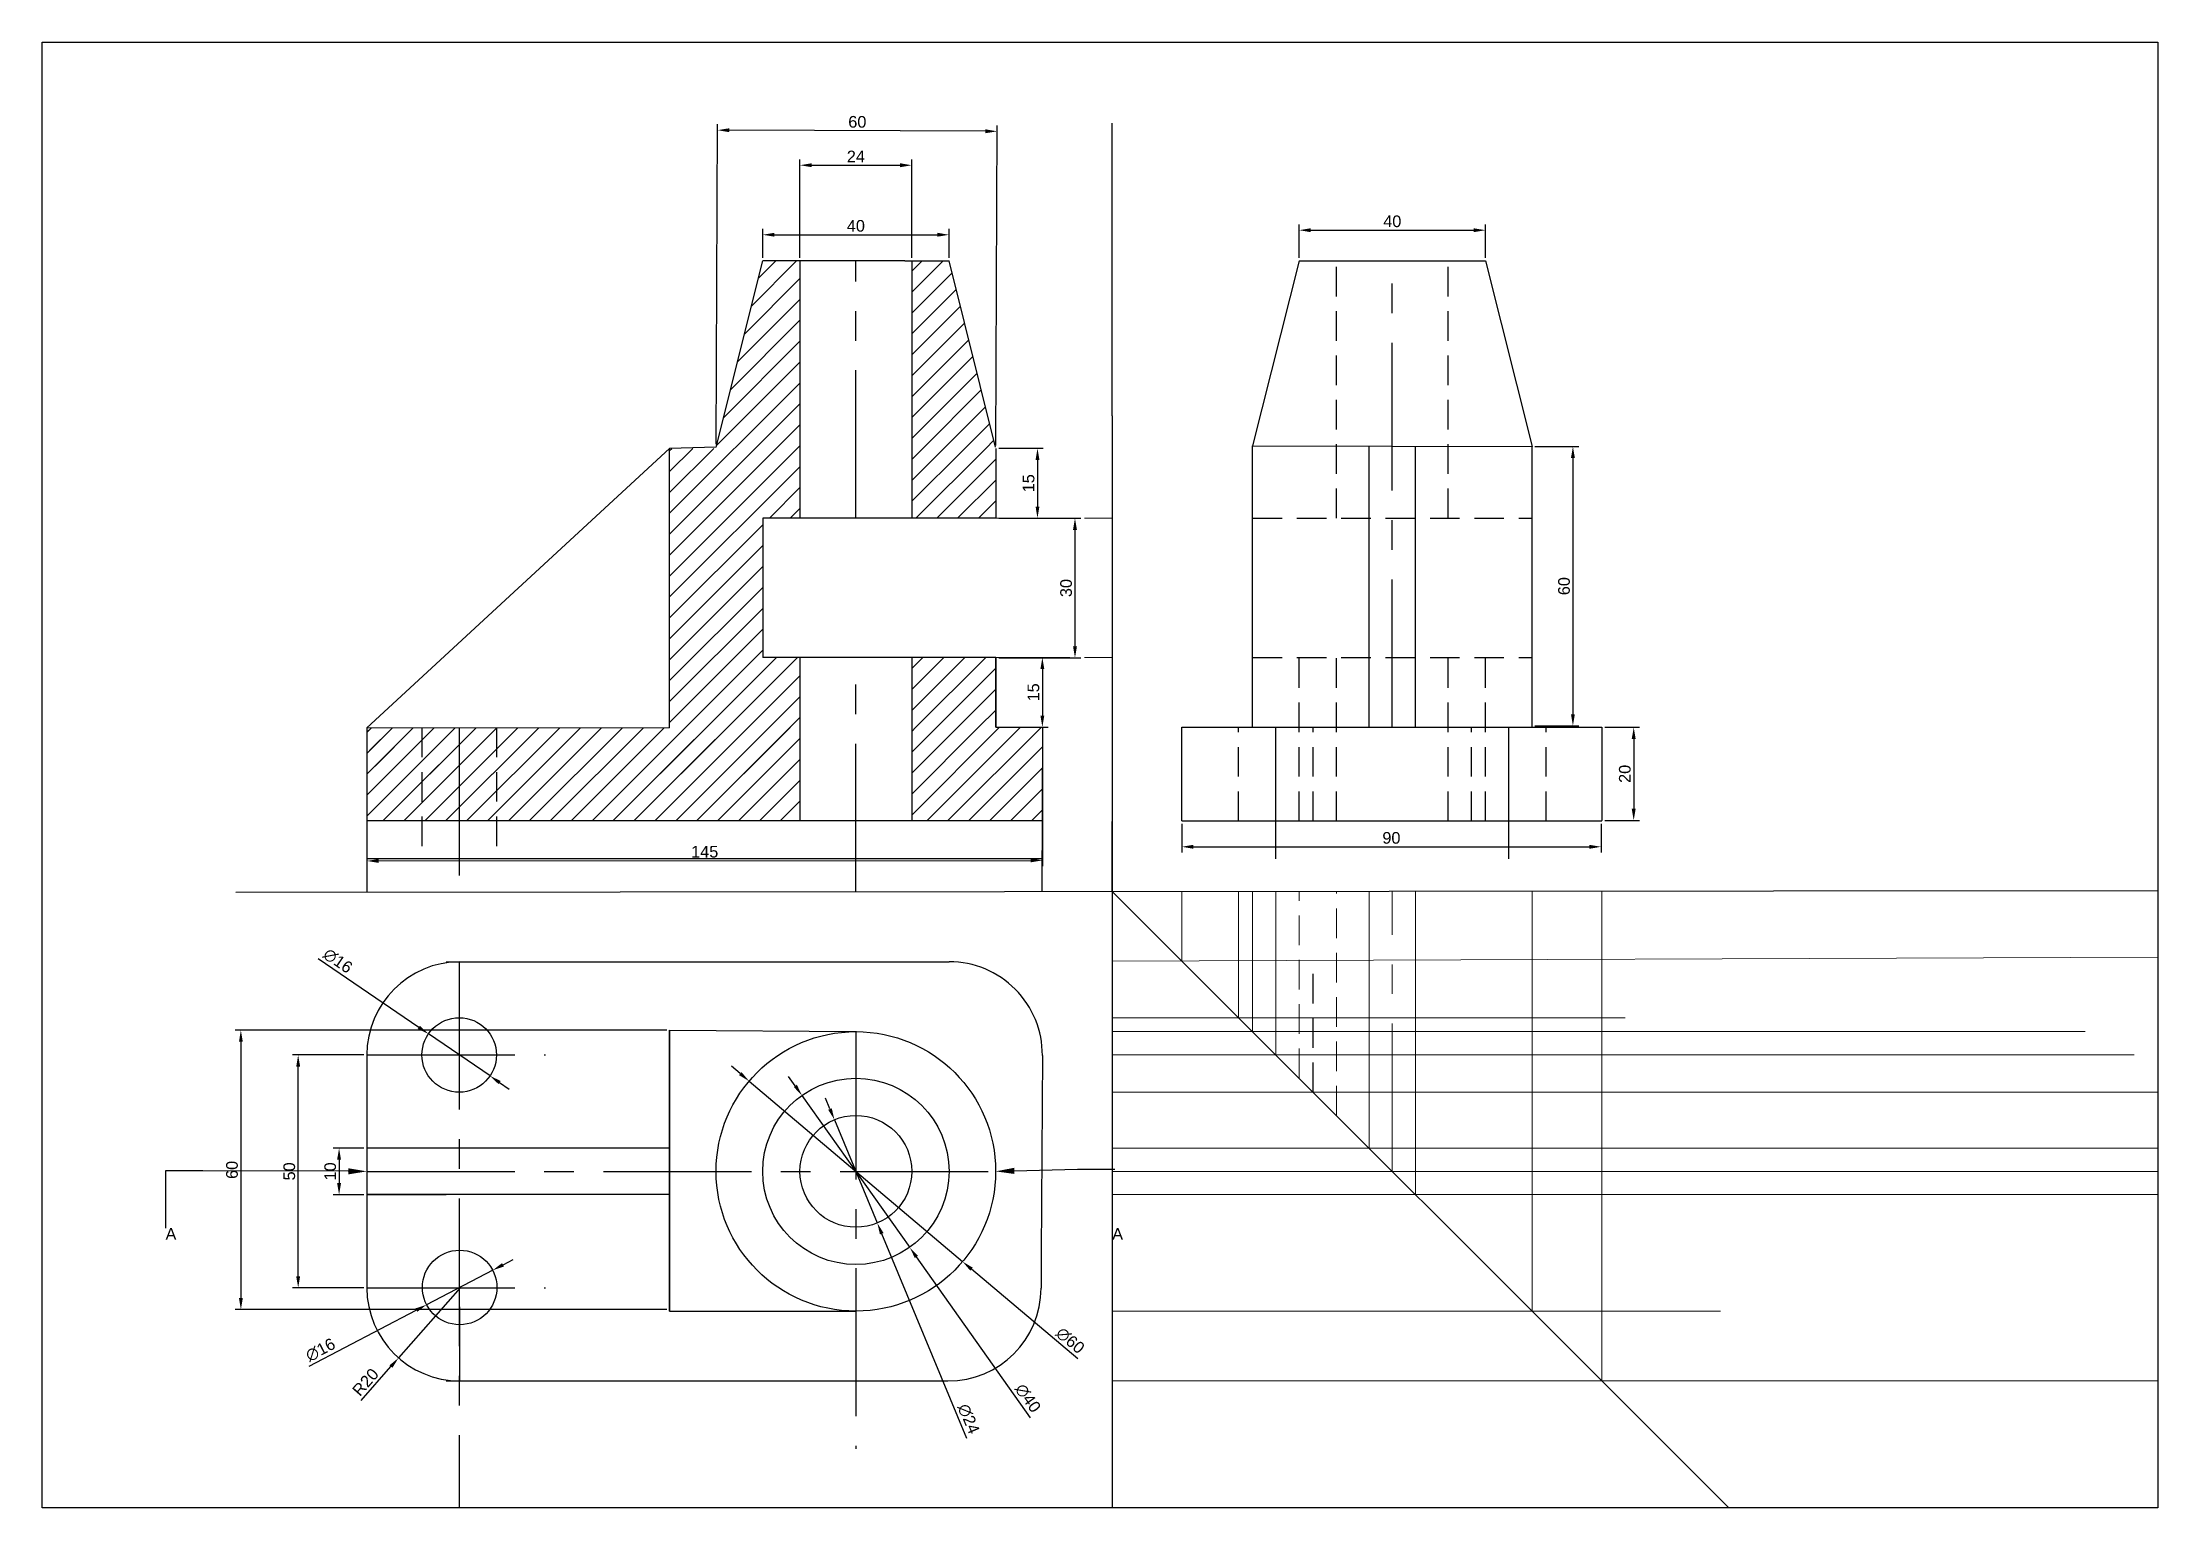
# Model space of a CAD drawing. Header units: millimetres. Extents: x 2310 to 3342, y 1759 to 2090.
# Drawn here: x 2888.1 to 3342.2, y 1759 to 2073.7 of the extents above; entities that cross this region are included whole.
import ezdxf
from ezdxf import colors
from ezdxf.entities.mleader import LeaderData, LeaderLine
from ezdxf.math import Vec2, Vec3

# ---------------------------------------------------------------- set-up
doc = ezdxf.new("R2010")
doc.units = ezdxf.units.MM
doc.linetypes.add('CENTER', pattern=[50.8, 31.75, -6.35, 6.35, -6.35])
doc.linetypes.add('HIDDEN', pattern=[9.525, 6.35, -3.175])
doc.styles.get("Standard").update_dxf_attribs({"font": 'arial.ttf'})
doc.dimstyles.new('ISO-25', dxfattribs={"dimtxt": 2.5, "dimasz": 2.5, "dimexe": 1.25, "dimexo": 0.625, "dimtad": 1, "dimtxsty": 'Standard', "dimcen": 2.5, "dimadec": 0, "dimazin": 0, "dimtfac": 1, "dimtmove": 0, "dimatfit": 3, "dimfxl": 1, "dimarcsym": 0})
pattern_1 = [(45, (1018.8687, -8.9616), (-2.245064, 2.245064), [])]

msp = doc.modelspace()

# ---------------------------------------------------------------- texts
at = {"char_height": 2.5, "attachment_point": 1}
for insert in [(2914.599, 1819.058), (3117.805, 1819.058)]:
    msp.add_mtext_dynamic_manual_height_columns('A', width=25.72364, gutter_width=12.5, heights=[0], dxfattribs=dict(at, insert=insert))

# ---------------------------------------------------------------- blocks, each defined once
blk = doc.blocks.new('*D63')
at = {"color": 0, "lineweight": -2, "transparency": 16777216}
for p, q in [((3042.78, 2027.35), (3042.78, 2033.58)), ((3045.28, 2032.33), (3080.28, 2032.33)), ((3082.78, 2027.35), (3082.78, 2033.58))]:
    blk.add_line(p, q, dxfattribs=at)
at = {"color": 0, "transparency": 16777216}
for points in [[(3045.28, 2032.75), (3045.28, 2031.92), (3042.78, 2032.33)], [(3080.28, 2032.75), (3080.28, 2031.92), (3082.78, 2032.33)]]:
    blk.add_solid(points, dxfattribs=at)
at = {"layer": 'Defpoints', "color": 0, "transparency": 16777216}
for p in [(3082.78, 2032.33), (3042.78, 2026.72), (3082.78, 2026.72)]:
    blk.add_point(p, dxfattribs=at)
at = {"color": 0, "transparency": 16777216, "insert": (3062.78, 2034.23), "char_height": 2.5, "attachment_point": 5}
blk.add_mtext('40', dxfattribs=at)
blk = doc.blocks.new('*D64')
at = {"color": 0, "lineweight": -2, "transparency": 16777216}
for p, q in [((3050.78, 2027.35), (3050.78, 2048.51)), ((3074.78, 2027.35), (3074.78, 2048.51)), ((3053.28, 2047.26), (3072.28, 2047.26))]:
    blk.add_line(p, q, dxfattribs=at)
at = {"color": 0, "transparency": 16777216}
for points in [[(3053.28, 2047.68), (3053.28, 2046.84), (3050.78, 2047.26)], [(3072.28, 2047.68), (3072.28, 2046.84), (3074.78, 2047.26)]]:
    blk.add_solid(points, dxfattribs=at)
at = {"layer": 'Defpoints', "color": 0, "transparency": 16777216}
for p in [(3074.78, 2047.26), (3050.78, 2026.72), (3074.78, 2026.72)]:
    blk.add_point(p, dxfattribs=at)
at = {"color": 0, "transparency": 16777216, "insert": (3062.78, 2049.14), "char_height": 2.5, "attachment_point": 5}
blk.add_mtext('24', dxfattribs=at)
blk = doc.blocks.new('*D65')
at = {"color": 0, "lineweight": -2, "transparency": 16777216}
for p, q in [((3093.43, 1986.48), (3103.01, 1986.48)), ((3101.76, 1983.98), (3101.76, 1973.98)), ((3093.43, 1971.48), (3103.01, 1971.48))]:
    blk.add_line(p, q, dxfattribs=at)
at = {"color": 0, "transparency": 16777216}
for points in [[(3101.35, 1983.98), (3102.18, 1983.98), (3101.76, 1986.48)], [(3101.35, 1973.98), (3102.18, 1973.98), (3101.76, 1971.48)]]:
    blk.add_solid(points, dxfattribs=at)
at = {"layer": 'Defpoints', "color": 0, "transparency": 16777216}
for p in [(3092.81, 1986.48), (3092.81, 1971.48), (3101.76, 1971.48)]:
    blk.add_point(p, dxfattribs=at)
at = {"color": 0, "transparency": 16777216, "insert": (3099.86, 1978.98), "char_height": 2.5, "attachment_point": 5, "rotation": 90}
blk.add_mtext('15', dxfattribs=at)
blk = doc.blocks.new('*D73')
at = {"color": 0, "lineweight": -2, "transparency": 16777216}
for p, q in [((3093.43, 1941.59), (3104.06, 1941.59)), ((3102.81, 1939.09), (3102.81, 1929.09)), ((3093.43, 1926.59), (3104.06, 1926.59))]:
    blk.add_line(p, q, dxfattribs=at)
at = {"color": 0, "transparency": 16777216}
for points in [[(3102.39, 1939.09), (3103.22, 1939.09), (3102.81, 1941.59)], [(3102.39, 1929.09), (3103.22, 1929.09), (3102.81, 1926.59)]]:
    blk.add_solid(points, dxfattribs=at)
at = {"layer": 'Defpoints', "color": 0, "transparency": 16777216}
for p in [(3092.81, 1941.59), (3092.81, 1926.59), (3102.81, 1926.59)]:
    blk.add_point(p, dxfattribs=at)
at = {"color": 0, "lineweight": 30, "transparency": 16777216, "insert": (3100.9, 1934.09), "char_height": 2.5, "attachment_point": 5, "rotation": 90}
blk.add_mtext('15', dxfattribs=at)
blk = doc.blocks.new('*D74')
at = {"color": 0, "lineweight": -2, "transparency": 16777216}
for p, q in [((3093.43, 1971.48), (3111.06, 1971.48)), ((3109.81, 1968.98), (3109.81, 1943.98)), ((3093.43, 1941.48), (3111.06, 1941.48))]:
    blk.add_line(p, q, dxfattribs=at)
at = {"color": 0, "transparency": 16777216}
for points in [[(3109.39, 1968.98), (3110.23, 1968.98), (3109.81, 1971.48)], [(3109.39, 1943.98), (3110.23, 1943.98), (3109.81, 1941.48)]]:
    blk.add_solid(points, dxfattribs=at)
at = {"layer": 'Defpoints', "color": 0, "transparency": 16777216}
for p in [(3092.81, 1971.48), (3092.81, 1941.48), (3109.81, 1941.48)]:
    blk.add_point(p, dxfattribs=at)
at = {"color": 0, "transparency": 16777216, "insert": (3107.91, 1956.48), "char_height": 2.5, "attachment_point": 5, "rotation": 90}
blk.add_mtext('30', dxfattribs=at)
blk = doc.blocks.new('*D75')
at = {"color": 0, "lineweight": -2, "transparency": 16777216}
for p, q in [((2957.81, 1925.85), (2957.83, 1896.64)), ((3102.81, 1925.98), (3102.83, 1896.77)), ((2960.33, 1897.9), (3100.33, 1898.02))]:
    blk.add_line(p, q, dxfattribs=at)
at = {"color": 0, "transparency": 16777216}
for points in [[(2960.33, 1898.31), (2960.33, 1897.48), (2957.83, 1897.89)], [(3100.33, 1898.43), (3100.33, 1897.6), (3102.83, 1898.02)]]:
    blk.add_solid(points, dxfattribs=at)
at = {"layer": 'Defpoints', "color": 0, "transparency": 16777216}
for p in [(2957.81, 1926.48), (3102.81, 1926.6), (3102.83, 1898.02)]:
    blk.add_point(p, dxfattribs=at)
at = {"color": 0, "transparency": 16777216, "insert": (3030.33, 1899.86), "char_height": 2.5, "attachment_point": 5, "rotation": 0.0492}
blk.add_mtext('145', dxfattribs=at)
blk = doc.blocks.new('*D76')
at = {"color": 0, "lineweight": -2, "transparency": 16777216}
for p, q in [((3032.81, 1987.35), (3033.09, 2056.04)), ((3090.58, 2054.55), (3035.59, 2054.77)), ((3092.81, 1987.1), (3093.09, 2055.79))]:
    blk.add_line(p, q, dxfattribs=at)
at = {"color": 0, "transparency": 16777216}
for points in [[(3035.59, 2055.19), (3035.58, 2054.36), (3033.09, 2054.79)], [(3090.59, 2054.97), (3090.58, 2054.13), (3093.08, 2054.54)]]:
    blk.add_solid(points, dxfattribs=at)
at = {"layer": 'Defpoints', "color": 0, "transparency": 16777216}
for p in [(3033.09, 2054.79), (3032.81, 1986.72), (3092.81, 1986.48)]:
    blk.add_point(p, dxfattribs=at)
at = {"color": 0, "transparency": 16777216, "insert": (3063.09, 2056.56), "char_height": 2.5, "attachment_point": 5, "rotation": 359.7648}
blk.add_mtext('60', dxfattribs=at)
blk = doc.blocks.new('*D77')
at = {"color": 0, "lineweight": -2, "transparency": 16777216}
for p, q in [((2957.18, 1856.24), (2941.82, 1856.24)), ((2943.07, 1808.74), (2943.07, 1853.74)), ((2957.18, 1806.24), (2941.82, 1806.24))]:
    blk.add_line(p, q, dxfattribs=at)
at = {"color": 0, "transparency": 16777216}
for points in [[(2942.65, 1853.74), (2943.49, 1853.74), (2943.07, 1856.24)], [(2942.65, 1808.74), (2943.49, 1808.74), (2943.07, 1806.24)]]:
    blk.add_solid(points, dxfattribs=at)
at = {"layer": 'Defpoints', "color": 0, "transparency": 16777216}
for p in [(2943.07, 1856.24), (2957.81, 1856.24), (2957.81, 1806.24)]:
    blk.add_point(p, dxfattribs=at)
at = {"color": 0, "transparency": 16777216, "insert": (2941.17, 1831.24), "char_height": 2.5, "attachment_point": 5, "rotation": 90}
blk.add_mtext('50', dxfattribs=at)
blk = doc.blocks.new('*D78')
at = {"color": 0, "lineweight": -2, "transparency": 16777216}
for p, q in [((3037.96, 1852.23), (3036.05, 1853.84)), ((3039.87, 1850.61), (3085.68, 1811.87)), ((3110.4, 1790.98), (3087.59, 1810.26))]:
    blk.add_line(p, q, dxfattribs=at)
at = {"color": 0, "transparency": 16777216}
for points in [[(3038.23, 1852.55), (3037.69, 1851.91), (3039.87, 1850.61)], [(3087.86, 1810.58), (3087.32, 1809.94), (3085.68, 1811.87)]]:
    blk.add_solid(points, dxfattribs=at)
at = {"layer": 'Defpoints', "color": 0, "transparency": 16777216}
for p in [(3039.87, 1850.61), (3085.68, 1811.87)]:
    blk.add_point(p, dxfattribs=at)
at = {"color": 0, "transparency": 16777216, "insert": (3108.79, 1794.92), "char_height": 2.5, "attachment_point": 5, "rotation": 319.7839}
blk.add_mtext('∅60', dxfattribs=at)
blk = doc.blocks.new('*D79')
at = {"color": 0, "lineweight": -2, "transparency": 16777216}
for p, q in [((3049.77, 1849.6), (3048.32, 1851.64)), ((3051.21, 1847.56), (3074.34, 1814.92)), ((3100.27, 1778.33), (3075.78, 1812.88))]:
    blk.add_line(p, q, dxfattribs=at)
at = {"color": 0, "transparency": 16777216}
for points in [[(3050.11, 1849.84), (3049.43, 1849.36), (3051.21, 1847.56)], [(3076.12, 1813.12), (3075.44, 1812.64), (3074.34, 1814.92)]]:
    blk.add_solid(points, dxfattribs=at)
at = {"layer": 'Defpoints', "color": 0, "transparency": 16777216}
for p in [(3051.21, 1847.56), (3074.34, 1814.92)]:
    blk.add_point(p, dxfattribs=at)
at = {"color": 0, "transparency": 16777216, "insert": (3099.7, 1782.55), "char_height": 2.5, "attachment_point": 5, "rotation": 305.3193}
blk.add_mtext('∅40', dxfattribs=at)
blk = doc.blocks.new('*D80')
at = {"color": 0, "lineweight": -2, "transparency": 16777216}
for p, q in [((3057.22, 1844.64), (3056.26, 1846.94)), ((3058.18, 1842.33), (3067.38, 1820.16)), ((3086.59, 1773.86), (3068.33, 1817.85))]:
    blk.add_line(p, q, dxfattribs=at)
at = {"color": 0, "transparency": 16777216}
for points in [[(3057.6, 1844.79), (3056.83, 1844.48), (3058.18, 1842.33)], [(3068.72, 1818.01), (3067.95, 1817.69), (3067.38, 1820.16)]]:
    blk.add_solid(points, dxfattribs=at)
at = {"layer": 'Defpoints', "color": 0, "transparency": 16777216}
for p in [(3058.18, 1842.33), (3067.38, 1820.16)]:
    blk.add_point(p, dxfattribs=at)
at = {"color": 0, "transparency": 16777216, "insert": (3086.97, 1778.1), "char_height": 2.5, "attachment_point": 5, "rotation": 292.5391}
blk.add_mtext('∅24', dxfattribs=at)
blk = doc.blocks.new('*D81')
at = {"color": 0, "lineweight": -2, "transparency": 16777216}
for p, q in [((2957.18, 1836.24), (2950.6, 1836.24)), ((2951.85, 1833.74), (2951.85, 1828.74)), ((2957.18, 1826.24), (2950.6, 1826.24))]:
    blk.add_line(p, q, dxfattribs=at)
at = {"color": 0, "transparency": 16777216}
for points in [[(2951.43, 1833.74), (2952.27, 1833.74), (2951.85, 1836.24)], [(2951.43, 1828.74), (2952.27, 1828.74), (2951.85, 1826.24)]]:
    blk.add_solid(points, dxfattribs=at)
at = {"layer": 'Defpoints', "color": 0, "transparency": 16777216}
for p in [(2957.81, 1836.24), (2951.85, 1826.24), (2957.81, 1826.24)]:
    blk.add_point(p, dxfattribs=at)
at = {"color": 0, "transparency": 16777216, "insert": (2949.95, 1831.24), "char_height": 2.5, "attachment_point": 5, "rotation": 90}
blk.add_mtext('10', dxfattribs=at)
blk = doc.blocks.new('*D82')
at = {"color": 0, "lineweight": -2, "transparency": 16777216}
for p, q in [((3022.18, 1861.56), (2929.52, 1861.56)), ((2930.77, 1859.06), (2930.77, 1804.06)), ((3022.18, 1801.56), (2929.52, 1801.56))]:
    blk.add_line(p, q, dxfattribs=at)
at = {"color": 0, "transparency": 16777216}
for points in [[(2930.36, 1859.06), (2931.19, 1859.06), (2930.77, 1861.56)], [(2930.36, 1804.06), (2931.19, 1804.06), (2930.77, 1801.56)]]:
    blk.add_solid(points, dxfattribs=at)
at = {"layer": 'Defpoints', "color": 0, "transparency": 16777216}
for p in [(3022.81, 1861.56), (2930.77, 1801.56), (3022.81, 1801.56)]:
    blk.add_point(p, dxfattribs=at)
at = {"color": 0, "transparency": 16777216, "insert": (2928.87, 1831.56), "char_height": 2.5, "attachment_point": 5, "rotation": 90}
blk.add_mtext('60', dxfattribs=at)
blk = doc.blocks.new('*D66')
at = {"color": 0, "lineweight": -2, "transparency": 16777216}
for p, q in [((3223.55, 1926.59), (3230.99, 1926.59)), ((3229.74, 1924.09), (3229.74, 1909.09)), ((3223.55, 1906.59), (3230.99, 1906.59))]:
    blk.add_line(p, q, dxfattribs=at)
at = {"color": 0, "transparency": 16777216}
for points in [[(3229.32, 1924.09), (3230.15, 1924.09), (3229.74, 1926.59)], [(3229.32, 1909.09), (3230.15, 1909.09), (3229.74, 1906.59)]]:
    blk.add_solid(points, dxfattribs=at)
at = {"layer": 'Defpoints', "color": 0, "transparency": 16777216}
for p in [(3222.92, 1926.59), (3222.92, 1906.59), (3229.74, 1906.59)]:
    blk.add_point(p, dxfattribs=at)
at = {"color": 0, "lineweight": 0, "transparency": 16777216, "insert": (3227.84, 1916.59), "char_height": 2.5, "attachment_point": 5, "rotation": 90}
blk.add_mtext('20', dxfattribs=at)
blk = doc.blocks.new('*D67')
at = {"color": 0, "lineweight": -2, "transparency": 16777216}
for p, q in [((3132.73, 1905.85), (3132.73, 1899.68)), ((3222.73, 1905.85), (3222.73, 1899.68)), ((3135.23, 1900.93), (3220.23, 1900.93))]:
    blk.add_line(p, q, dxfattribs=at)
at = {"color": 0, "transparency": 16777216}
for points in [[(3135.23, 1901.35), (3135.23, 1900.51), (3132.73, 1900.93)], [(3220.23, 1901.35), (3220.23, 1900.51), (3222.73, 1900.93)]]:
    blk.add_solid(points, dxfattribs=at)
at = {"layer": 'Defpoints', "color": 0, "transparency": 16777216}
for p in [(3132.73, 1906.48), (3222.73, 1906.48), (3222.73, 1900.93)]:
    blk.add_point(p, dxfattribs=at)
at = {"color": 0, "lineweight": 0, "transparency": 16777216, "insert": (3177.73, 1902.83), "char_height": 2.5, "attachment_point": 5}
blk.add_mtext('90', dxfattribs=at)
blk = doc.blocks.new('*D68')
at = {"color": 0, "lineweight": -2, "transparency": 16777216}
for p, q in [((3208.55, 1986.89), (3217.94, 1986.89)), ((3216.69, 1984.39), (3216.69, 1929.39)), ((3208.55, 1926.89), (3217.94, 1926.89))]:
    blk.add_line(p, q, dxfattribs=at)
at = {"color": 0, "transparency": 16777216}
for points in [[(3216.27, 1984.39), (3217.11, 1984.39), (3216.69, 1986.89)], [(3216.27, 1929.39), (3217.11, 1929.39), (3216.69, 1926.89)]]:
    blk.add_solid(points, dxfattribs=at)
at = {"layer": 'Defpoints', "color": 0, "transparency": 16777216}
for p in [(3207.92, 1986.89), (3207.92, 1926.89), (3216.69, 1926.89)]:
    blk.add_point(p, dxfattribs=at)
at = {"color": 0, "lineweight": 0, "transparency": 16777216, "insert": (3214.79, 1956.89), "char_height": 2.5, "attachment_point": 5, "rotation": 90}
blk.add_mtext('60', dxfattribs=at)
blk = doc.blocks.new('*D69')
at = {"color": 0, "lineweight": -2, "transparency": 16777216}
for p, q in [((3157.92, 2027.35), (3157.92, 2034.56)), ((3197.92, 2027.35), (3197.92, 2034.56)), ((3160.42, 2033.31), (3195.42, 2033.31))]:
    blk.add_line(p, q, dxfattribs=at)
at = {"color": 0, "transparency": 16777216}
for points in [[(3160.42, 2033.72), (3160.42, 2032.89), (3157.92, 2033.31)], [(3195.42, 2033.72), (3195.42, 2032.89), (3197.92, 2033.31)]]:
    blk.add_solid(points, dxfattribs=at)
at = {"layer": 'Defpoints', "color": 0, "transparency": 16777216}
for p in [(3197.92, 2033.31), (3157.92, 2026.72), (3197.92, 2026.72)]:
    blk.add_point(p, dxfattribs=at)
at = {"color": 0, "lineweight": 0, "transparency": 16777216, "insert": (3177.92, 2035.21), "char_height": 2.5, "attachment_point": 5}
blk.add_mtext('40', dxfattribs=at)
blk = doc.blocks.new('*D70')
at = {"color": 0, "lineweight": -2, "transparency": 16777216}
for p, q in [((2987.04, 1811.18), (2989.25, 1812.34)), ((2984.82, 1810.02), (2970.64, 1802.61)), ((2945.43, 1789.42), (2968.43, 1801.45))]:
    blk.add_line(p, q, dxfattribs=at)
at = {"color": 0, "transparency": 16777216}
for points in [[(2986.84, 1811.55), (2987.23, 1810.81), (2984.82, 1810.02)], [(2968.23, 1801.82), (2968.62, 1801.08), (2970.64, 1802.61)]]:
    blk.add_solid(points, dxfattribs=at)
at = {"layer": 'Defpoints', "color": 0, "transparency": 16777216}
for p in [(2984.82, 1810.02), (2970.64, 1802.61)]:
    blk.add_point(p, dxfattribs=at)
at = {"color": 0, "transparency": 16777216, "insert": (2947.86, 1792.92), "char_height": 2.5, "attachment_point": 5, "rotation": 27.6065}
blk.add_mtext('∅16', dxfattribs=at)
blk = doc.blocks.new('*D71')
at = {"color": 0, "lineweight": -2, "transparency": 16777216}
for p, q in [((2947.35, 1876.93), (2968.97, 1862.17)), ((2984.25, 1851.73), (2971.03, 1860.76)), ((2986.31, 1850.32), (2988.37, 1848.91))]:
    blk.add_line(p, q, dxfattribs=at)
at = {"color": 0, "transparency": 16777216}
for points in [[(2969.2, 1862.51), (2968.73, 1861.82), (2971.03, 1860.76)], [(2986.54, 1850.66), (2986.07, 1849.98), (2984.25, 1851.73)]]:
    blk.add_solid(points, dxfattribs=at)
at = {"layer": 'Defpoints', "color": 0, "transparency": 16777216}
for p in [(2971.03, 1860.76), (2984.25, 1851.73)]:
    blk.add_point(p, dxfattribs=at)
at = {"color": 0, "transparency": 16777216, "insert": (2951.58, 1876.43), "char_height": 2.5, "attachment_point": 5, "rotation": 325.6612}
blk.add_mtext('∅16', dxfattribs=at)
blk = doc.blocks.new('*D72')
at = {"color": 0, "linetype": 'CENTER', "lineweight": -2, "transparency": 16777216}
for p, q in [((2977.81, 1806.24), (2964.62, 1791.2)), ((2956.57, 1782.02), (2962.97, 1789.32))]:
    blk.add_line(p, q, dxfattribs=at)
at = {"color": 0, "linetype": 'CENTER', "transparency": 16777216}
blk.add_solid([(2962.66, 1789.6), (2963.29, 1789.05), (2964.62, 1791.2)], dxfattribs=at)
at = {"layer": 'Defpoints', "color": 0, "linetype": 'CENTER', "transparency": 16777216}
for p in [(2977.81, 1806.24), (2964.62, 1791.2)]:
    blk.add_point(p, dxfattribs=at)
at = {"color": 0, "linetype": 'CENTER', "transparency": 16777216, "insert": (2957.52, 1785.99), "char_height": 2.5, "attachment_point": 5, "rotation": 48.7563}
blk.add_mtext('R20', dxfattribs=at)

# ---------------------------------------------------------------- dimensions: what is measured, and where the dimension line sits
for p1, p2, distance, picture, middle in [((3092.805, 1986.476), (3032.806, 1986.723), -68.063, '*D76', (3063.093, 2056.563)), ((2957.805, 1926.476), (3102.805, 1926.601), -28.582, '*D75', (3030.328, 1899.858))]:
    dim = msp.add_aligned_dim(p1=p1, p2=p2, distance=distance, dimstyle='ISO-25')
    dim.commit()
    dim.dimension.update_dxf_attribs({"geometry": picture, "text_midpoint": middle})
for base, p1, p2, picture, middle in [((3074.777, 2047.259), (3050.777, 2026.723), (3074.777, 2026.723), '*D64', (3062.777, 2049.139)), ((3082.777, 2032.333), (3042.777, 2026.723), (3082.777, 2026.723), '*D63', (3062.777, 2034.234))]:
    dim = msp.add_linear_dim(base=base, p1=p1, p2=p2, dimstyle='ISO-25')
    dim.commit()
    dim.dimension.update_dxf_attribs({"geometry": picture, "text_midpoint": middle})
at = {"lineweight": 0}
for base, p1, p2, picture, middle in [((3197.922, 2033.307), (3157.922, 2026.723), (3197.922, 2026.723), '*D69', (3177.922, 2035.208)), ((3222.733, 1900.929), (3132.733, 1906.476), (3222.733, 1906.476), '*D67', (3177.733, 1902.831))]:
    dim = msp.add_linear_dim(base=base, p1=p1, p2=p2, dimstyle='ISO-25', dxfattribs=at)
    dim.commit()
    dim.dimension.update_dxf_attribs({"geometry": picture, "text_midpoint": middle})
for base, p1, p2, picture, middle in [((3101.764, 1971.476), (3092.805, 1986.476), (3092.805, 1971.476), '*D65', (3099.863, 1978.976)), ((3109.811, 1941.476), (3092.805, 1971.476), (3092.805, 1941.476), '*D74', (3107.908, 1956.476)), ((2930.773, 1801.556), (3022.805, 1861.556), (3022.805, 1801.556), '*D82', (2928.872, 1831.556)), ((2943.07, 1856.243), (2957.805, 1806.243), (2957.805, 1856.243), '*D77', (2941.169, 1831.243)), ((2951.85, 1826.243), (2957.805, 1836.243), (2957.805, 1826.243), '*D81', (2949.949, 1831.243))]:
    dim = msp.add_linear_dim(base=base, p1=p1, p2=p2, angle=90, dimstyle='ISO-25')
    dim.commit()
    dim.dimension.update_dxf_attribs({"geometry": picture, "text_midpoint": middle})
for base, p1, p2, picture, middle in [((3216.689, 1926.891), (3207.922, 1986.891), (3207.922, 1926.891), '*D68', (3214.787, 1956.891)), ((3229.736, 1906.592), (3222.922, 1926.592), (3222.922, 1906.592), '*D66', (3227.835, 1916.592))]:
    dim = msp.add_linear_dim(base=base, p1=p1, p2=p2, angle=90, dimstyle='ISO-25', dxfattribs=at)
    dim.commit()
    dim.dimension.update_dxf_attribs({"geometry": picture, "text_midpoint": middle})
at = {"lineweight": 30}
dim = msp.add_linear_dim(base=(3102.805, 1926.592), p1=(3092.805, 1941.592), p2=(3092.805, 1926.592), angle=90, dimstyle='ISO-25', dxfattribs=at)
dim.commit()
dim.dimension.update_dxf_attribs({"geometry": '*D73', "text_midpoint": (3100.904, 1934.092)})
for p1, p2, picture, middle in [((2984.245, 1851.73), (2971.034, 1860.755), '*D71', (2950.471, 1874.803)), ((3039.868, 1850.613), (3085.685, 1811.873), '*D78', (3107.517, 1793.413)), ((3051.214, 1847.562), (3074.339, 1814.924), '*D79', (3098.088, 1781.406)), ((3058.177, 1842.326), (3067.376, 1820.159), '*D80', (3085.146, 1777.343)), ((2984.821, 1810.023), (2970.642, 1802.609), '*D70', (2948.774, 1791.173))]:
    dim = msp.add_diameter_dim_2p(p1=p1, p2=p2, dimstyle='ISO-25')
    dim.commit()
    dim.dimension.update_dxf_attribs({"geometry": picture, "text_midpoint": middle, "dimtype": 163})
at = {"linetype": 'CENTER'}
dim = msp.add_radius_dim(center=(2977.805, 1806.243), mpoint=(2964.62, 1791.205), dimstyle='ISO-25', dxfattribs=at)
dim.commit()
dim.dimension.update_dxf_attribs({"geometry": '*D72', "text_midpoint": (2957.516, 1785.986)})

# ---------------------------------------------------------------- hatches: boundary and pattern name
at = {"lineweight": 30}
h = msp.add_hatch(dxfattribs=at)
h.set_pattern_fill('ANSI31', color=256)
h.set_pattern_definition(pattern_1)
h.paths.add_polyline_path([(3050.777, 1926.556), (3022.805, 1926.532), (3022.805, 1926.476), (2957.805, 1926.476, 0.4142136), (2977.805, 1906.476), (3050.777, 1906.476)])
h.paths.add_polyline_path([(3102.804, 1926.601), (3074.777, 1926.577), (3074.777, 1906.476), (3102.761, 1906.476)])
h.paths.add_polyline_path([(3042.805, 1971.476), (3050.777, 1971.476), (3050.777, 1986.476), (3022.805, 1986.476), (3022.805, 1926.532), (3050.777, 1926.556), (3050.777, 1941.592), (3042.805, 1941.592)])
h.paths.add_polyline_path([(3092.805, 1941.592), (3074.777, 1941.592), (3074.777, 1926.577), (3092.805, 1926.592)])
h.paths.add_polyline_path([(3082.777, 2026.723), (3092.838, 1986.476), (3074.777, 1986.476), (3074.777, 2026.723)])
h.paths.add_polyline_path([(3050.777, 2026.723), (3042.777, 2026.723), (3042.777, 1986.476), (3050.777, 1986.476)])
h.paths.add_polyline_path([(3042.777, 2026.723), (3032.715, 1986.476), (3042.777, 1986.476)])
h = msp.add_hatch(dxfattribs=at)
h.set_pattern_fill('ANSI31', color=256)
h.set_pattern_definition(pattern_1)
h.paths.add_polyline_path([(3092.805, 1986.476), (3074.777, 1986.476), (3074.777, 1971.476), (3092.805, 1971.476)])
h = msp.add_hatch(dxfattribs=at)
h.set_pattern_fill('ANSI31', color=256)
h.set_pattern_definition(pattern_1)
h.paths.add_polyline_path([(3050.777, 1926.556), (3022.805, 1926.532), (3022.805, 1926.476), (2957.805, 1926.476), (2957.805, 1906.476), (2977.805, 1906.476), (3050.777, 1906.476)])

# ---------------------------------------------------------------- linework, layer by layer
for p, q in [((3117.805, 1993.466), (3117.805, 2056.284)), ((3073.268, 2026.723), (3053.268, 2026.723)), ((3073.268, 2026.723), (3082.777, 2026.723)), ((3117.805, 1993.466), (3117.805, 1891.36)), ((3092.805, 1986.476), (3092.805, 1971.476)), ((3092.805, 1986.476), (3092.805, 1971.476)), ((3092.805, 1941.592), (3092.805, 1926.592)), ((2957.805, 1926.476), (3022.805, 1926.532)), ((2957.805, 1926.476), (2957.805, 1926.476)), ((3092.805, 1926.592), (3102.805, 1926.601)), ((3102.805, 1926.601), (3102.805, 1906.601)), ((2974.805, 1906.476), (2974.805, 1906.564)), ((3117.805, 1906.476), (3117.805, 1906.476)), ((3117.805, 1891.36), (3117.805, 1906.36)), ((3102.743, 1898.361), (2957.805, 1898.361)), ((2929.709, 1891.222), (3342.21, 1891.525)), ((3117.805, 1891.36), (3117.805, 1787.118)), ((2974.805, 1876.243), (3082.815, 1876.243)), ((3022.805, 1801.243), (3022.805, 1861.556)), ((2957.805, 1856.243), (2957.805, 1806.243)), ((2957.805, 1856.243), (2957.805, 1806.243)), ((2957.805, 1856.243), (2957.805, 1811.243)), ((2957.805, 1848.743), (2957.805, 1838.743)), ((2957.805, 1831.243), (2957.805, 1806.243)), ((2957.805, 1826.243), (2957.805, 1809.243)), ((2957.805, 1814.243), (2957.805, 1806.243)), ((3022.805, 1801.243), (3022.805, 1811.243)), ((2974.805, 1786.243), (3082.551, 1786.243)), ((3117.805, 1787.118), (3117.805, 1759.035))]:
    msp.add_line(p, q)
for p, q in [((3032.777, 1986.723), (3042.777, 2026.723)), ((3061.268, 2026.723), (3042.777, 2026.723)), ((3050.777, 2026.723), (3050.777, 1971.476)), ((3073.268, 2026.723), (3061.268, 2026.723)), ((3073.268, 2026.723), (3082.777, 2026.723)), ((3074.777, 2026.723), (3074.777, 1971.476)), ((3092.777, 1986.723), (3082.777, 2026.723)), ((3157.922, 2026.723), (3147.922, 1987.014)), ((3157.922, 2026.723), (3197.922, 2026.723)), ((3197.922, 2026.723), (3207.922, 1986.891)), ((3022.805, 1986.476), (2957.805, 1926.476)), ((3032.777, 1986.723), (3022.805, 1986.476)), ((3022.805, 1926.476), (3022.805, 1986.476)), ((3147.922, 1987.014), (3207.922, 1986.891)), ((3147.922, 1926.592), (3147.922, 1987.014)), ((3172.922, 1926.592), (3172.922, 1986.963)), ((3182.922, 1926.592), (3182.922, 1986.942)), ((3207.922, 1926.592), (3207.922, 1986.891)), ((3042.805, 1971.476), (3042.805, 1941.592)), ((3092.805, 1971.476), (3042.805, 1971.476)), ((3092.805, 1941.592), (3042.805, 1941.592)), ((3050.777, 1941.592), (3050.777, 1906.476)), ((3074.777, 1941.592), (3074.777, 1906.476)), ((3092.805, 1926.592), (3092.805, 1941.592)), ((2957.805, 1926.476), (3022.805, 1926.532)), ((2957.805, 1926.476), (2957.805, 1891.243)), ((3102.804, 1926.601), (3102.728, 1891.349)), ((3132.733, 1906.476), (3132.733, 1926.592)), ((3132.733, 1926.592), (3222.922, 1926.592)), ((3222.922, 1926.592), (3222.922, 1906.592)), ((2977.805, 1906.476), (2957.805, 1906.476)), ((3102.805, 1906.476), (2977.805, 1906.476)), ((3132.733, 1906.476), (3222.922, 1906.476)), ((2977.805, 1876.243), (3082.815, 1876.243)), ((3022.805, 1861.556), (3022.805, 1848.743)), ((3022.805, 1861.556), (3062.804, 1861.243)), ((3022.805, 1861.243), (3022.805, 1801.243)), ((2957.805, 1856.243), (2957.805, 1806.243)), ((3102.815, 1856.126), (3102.567, 1813.743)), ((3022.805, 1848.743), (3022.805, 1838.743)), ((3022.805, 1836.243), (2957.805, 1836.243)), ((2914.599, 1831.333), (2914.599, 1819.058)), ((3117.805, 1831.243), (3117.805, 1819.058)), ((3022.805, 1826.243), (2957.805, 1826.243)), ((2957.805, 1826.243), (2974.805, 1826.243)), ((3102.567, 1813.743), (3102.551, 1806.2)), ((3022.805, 1801.243), (3062.777, 1801.243)), ((2977.805, 1786.243), (3082.551, 1786.243))]:
    msp.add_line(p, q, dxfattribs=at)
at = {"linetype": 'CENTER', "lineweight": 30}
for p, q in [((3062.777, 1971.476), (3062.777, 2026.723)), ((3177.922, 1926.592), (3177.922, 2026.723)), ((3062.777, 1891.32), (3062.777, 1939.092)), ((2977.635, 1926.493), (2977.638, 1891.257)), ((3152.922, 1898.361), (3152.922, 1926.592)), ((3202.922, 1898.361), (3202.922, 1926.592)), ((3202.922, 1891.386), (3202.922, 1891.422)), ((2977.639, 1876.243), (2977.646, 1759.035)), ((3062.777, 1861.243), (3062.777, 1771.667)), ((2957.805, 1856.243), (2996.144, 1856.243)), ((2957.805, 1831.243), (3092.777, 1831.243)), ((2957.805, 1806.243), (2996.144, 1806.243))]:
    msp.add_line(p, q, dxfattribs=at)
at = {"linetype": 'HIDDEN', "lineweight": 30}
for p, q in [((3165.922, 1971.476), (3165.922, 2026.723)), ((3189.922, 1971.476), (3189.922, 2026.723)), ((3147.922, 1971.476), (3207.922, 1971.476)), ((3147.922, 1941.592), (3207.922, 1941.592)), ((3157.922, 1906.476), (3157.922, 1941.592)), ((3165.922, 1906.476), (3165.922, 1941.592)), ((3189.922, 1906.476), (3189.922, 1941.592)), ((3197.922, 1906.476), (3197.922, 1941.592)), ((2969.639, 1926.487), (2969.639, 1898.361)), ((2985.639, 1926.5), (2985.639, 1898.361)), ((3144.922, 1906.476), (3144.922, 1926.592)), ((3160.922, 1906.476), (3160.922, 1926.592)), ((3194.922, 1906.476), (3194.922, 1926.592)), ((3210.922, 1906.476), (3210.922, 1926.592)), ((3160.922, 1848.243), (3160.922, 1876.539))]:
    msp.add_line(p, q, dxfattribs=at)
at = {"linetype": 'HIDDEN', "lineweight": 0}
for p, q in [((3092.805, 1971.476), (3117.805, 1971.476)), ((3092.805, 1941.592), (3117.805, 1941.592)), ((3157.922, 1851.243), (3157.922, 1891.389)), ((3165.922, 1843.243), (3165.922, 1891.395))]:
    msp.add_line(p, q, dxfattribs=at)
at = {"lineweight": 0}
for p, q in [((3222.922, 1906.476), (3222.922, 1926.592)), ((3117.805, 1891.36), (3250.13, 1759.035)), ((3132.733, 1876.432), (3132.733, 1891.371)), ((3144.922, 1864.243), (3144.922, 1891.38)), ((3147.922, 1861.243), (3147.922, 1891.382)), ((3152.922, 1856.243), (3152.922, 1891.386)), ((3172.922, 1836.243), (3172.922, 1891.4)), ((3182.922, 1826.243), (3182.922, 1891.408)), ((3207.922, 1801.243), (3207.922, 1891.426)), ((3222.922, 1786.243), (3222.922, 1891.437)), ((3117.805, 1876.376), (3342.21, 1877.227)), ((3117.805, 1864.243), (3227.901, 1864.243)), ((3062.804, 1861.243), (3062.89, 1861.243)), ((3117.805, 1861.243), (3326.671, 1861.243)), ((3117.805, 1856.243), (3337.17, 1856.243)), ((3117.805, 1848.243), (3342.21, 1848.243)), ((3117.805, 1836.243), (3342.21, 1836.243)), ((3117.805, 1831.243), (3342.21, 1831.243)), ((3117.805, 1826.243), (3342.21, 1826.243)), ((3117.805, 1801.243), (3248.353, 1801.243)), ((3117.805, 1786.243), (3342.21, 1786.243))]:
    msp.add_line(p, q, dxfattribs=at)
at = {"linetype": 'CENTER', "lineweight": 0}
msp.add_line((3177.922, 1831.243), (3177.922, 1891.404), dxfattribs=at)
at = {"linetype": 'CENTER'}
for p, q in [((2977.639, 1876.242), (2977.639, 1841.242)), ((2977.805, 1786.317), (2977.676, 1821.316))]:
    msp.add_line(p, q, dxfattribs=at)
msp.add_lwpolyline([(2888.149, 2073.652), (3342.21, 2073.652), (3342.21, 1759.035), (2888.149, 1759.035)], close=True)
at = {"lineweight": 30}
for centre, radius in [((2977.639, 1856.243), 8), ((3062.777, 1831.243), 30), ((3062.777, 1831.243), 20), ((3062.777, 1831.243), 12), ((2977.731, 1806.316), 8)]:
    msp.add_circle(centre, radius, dxfattribs=at)
for centre, start, end in [((2977.805, 1856.243), 90, 180), ((3082.815, 1856.243), 359.66522, 90), ((2977.805, 1806.243), 180, 270), ((3082.551, 1806.243), 270, 359.87732)]:
    msp.add_arc(centre, 20, start, end, dxfattribs=at)

msp.set_redraw_order([(e.dxf.handle, doc.entitydb.next_handle()) for e in msp.query("TEXT MTEXT ATTDEF DIMENSION ARC_DIMENSION")])  # texts and dimensions are drawn at this point

# ---------------------------------------------------------------- leaders
at = {"lineweight": 30}
ml = msp.add_multileader_mtext('Standard', dxfattribs=at)
ml.set_content('', color=256)
ml.set_leader_properties()
ml.build(insert=Vec2(0, 0))
ctx = ml.context
ctx.base_point, ctx.plane_origin = Vec3(2910.599, 1831.333), Vec3(2957.805, 1831.243)
ctx.text_align_type = 2
notes = []
notes.append((ctx, [(0, (1, 1, 0), (2922.599, 1831.333), (-1, 0), 8, [(0, [(2957.805, 1831.243)], 0, [])])]))
ctx.mtext.insert, ctx.mtext.alignment, ctx.mtext.flow_direction = Vec3(2912.599, 1833.333), 3, 5
ml = msp.add_multileader_mtext('Standard', dxfattribs=at)
ml.set_content('', color=256)
ml.set_leader_properties()
ml.build(insert=Vec2(0, 0))
ctx = ml.context
ctx.base_point, ctx.plane_origin = Vec3(3118.343, 1831.717), Vec3(3092.777, 1831.243)
notes.append((ctx, [(0, (1, 1, 0), (3110.343, 1831.717), (1, 0), 8, [(0, [(3092.777, 1831.243)], 0, [])])]))
ctx.mtext.insert, ctx.mtext.flow_direction = Vec3(3120.343, 1833.717), 5
for ctx, leaders in notes:
    for number, flags, end, landing, length, lines in leaders:
        leader = LeaderData()
        leader.index, (leader.has_last_leader_line, leader.has_dogleg_vector, leader.attachment_direction) = number, flags
        leader.last_leader_point, leader.dogleg_vector, leader.dogleg_length = Vec3(end), Vec3(landing), length
        for number, points, colour, breaks in lines:
            line = LeaderLine()
            line.index, line.vertices, line.color, line.breaks = number, Vec3.list(points), colors.encode_raw_color(colour), breaks
            leader.lines.append(line)
        ctx.leaders.append(leader)

doc.saveas('drawing.dxf')
